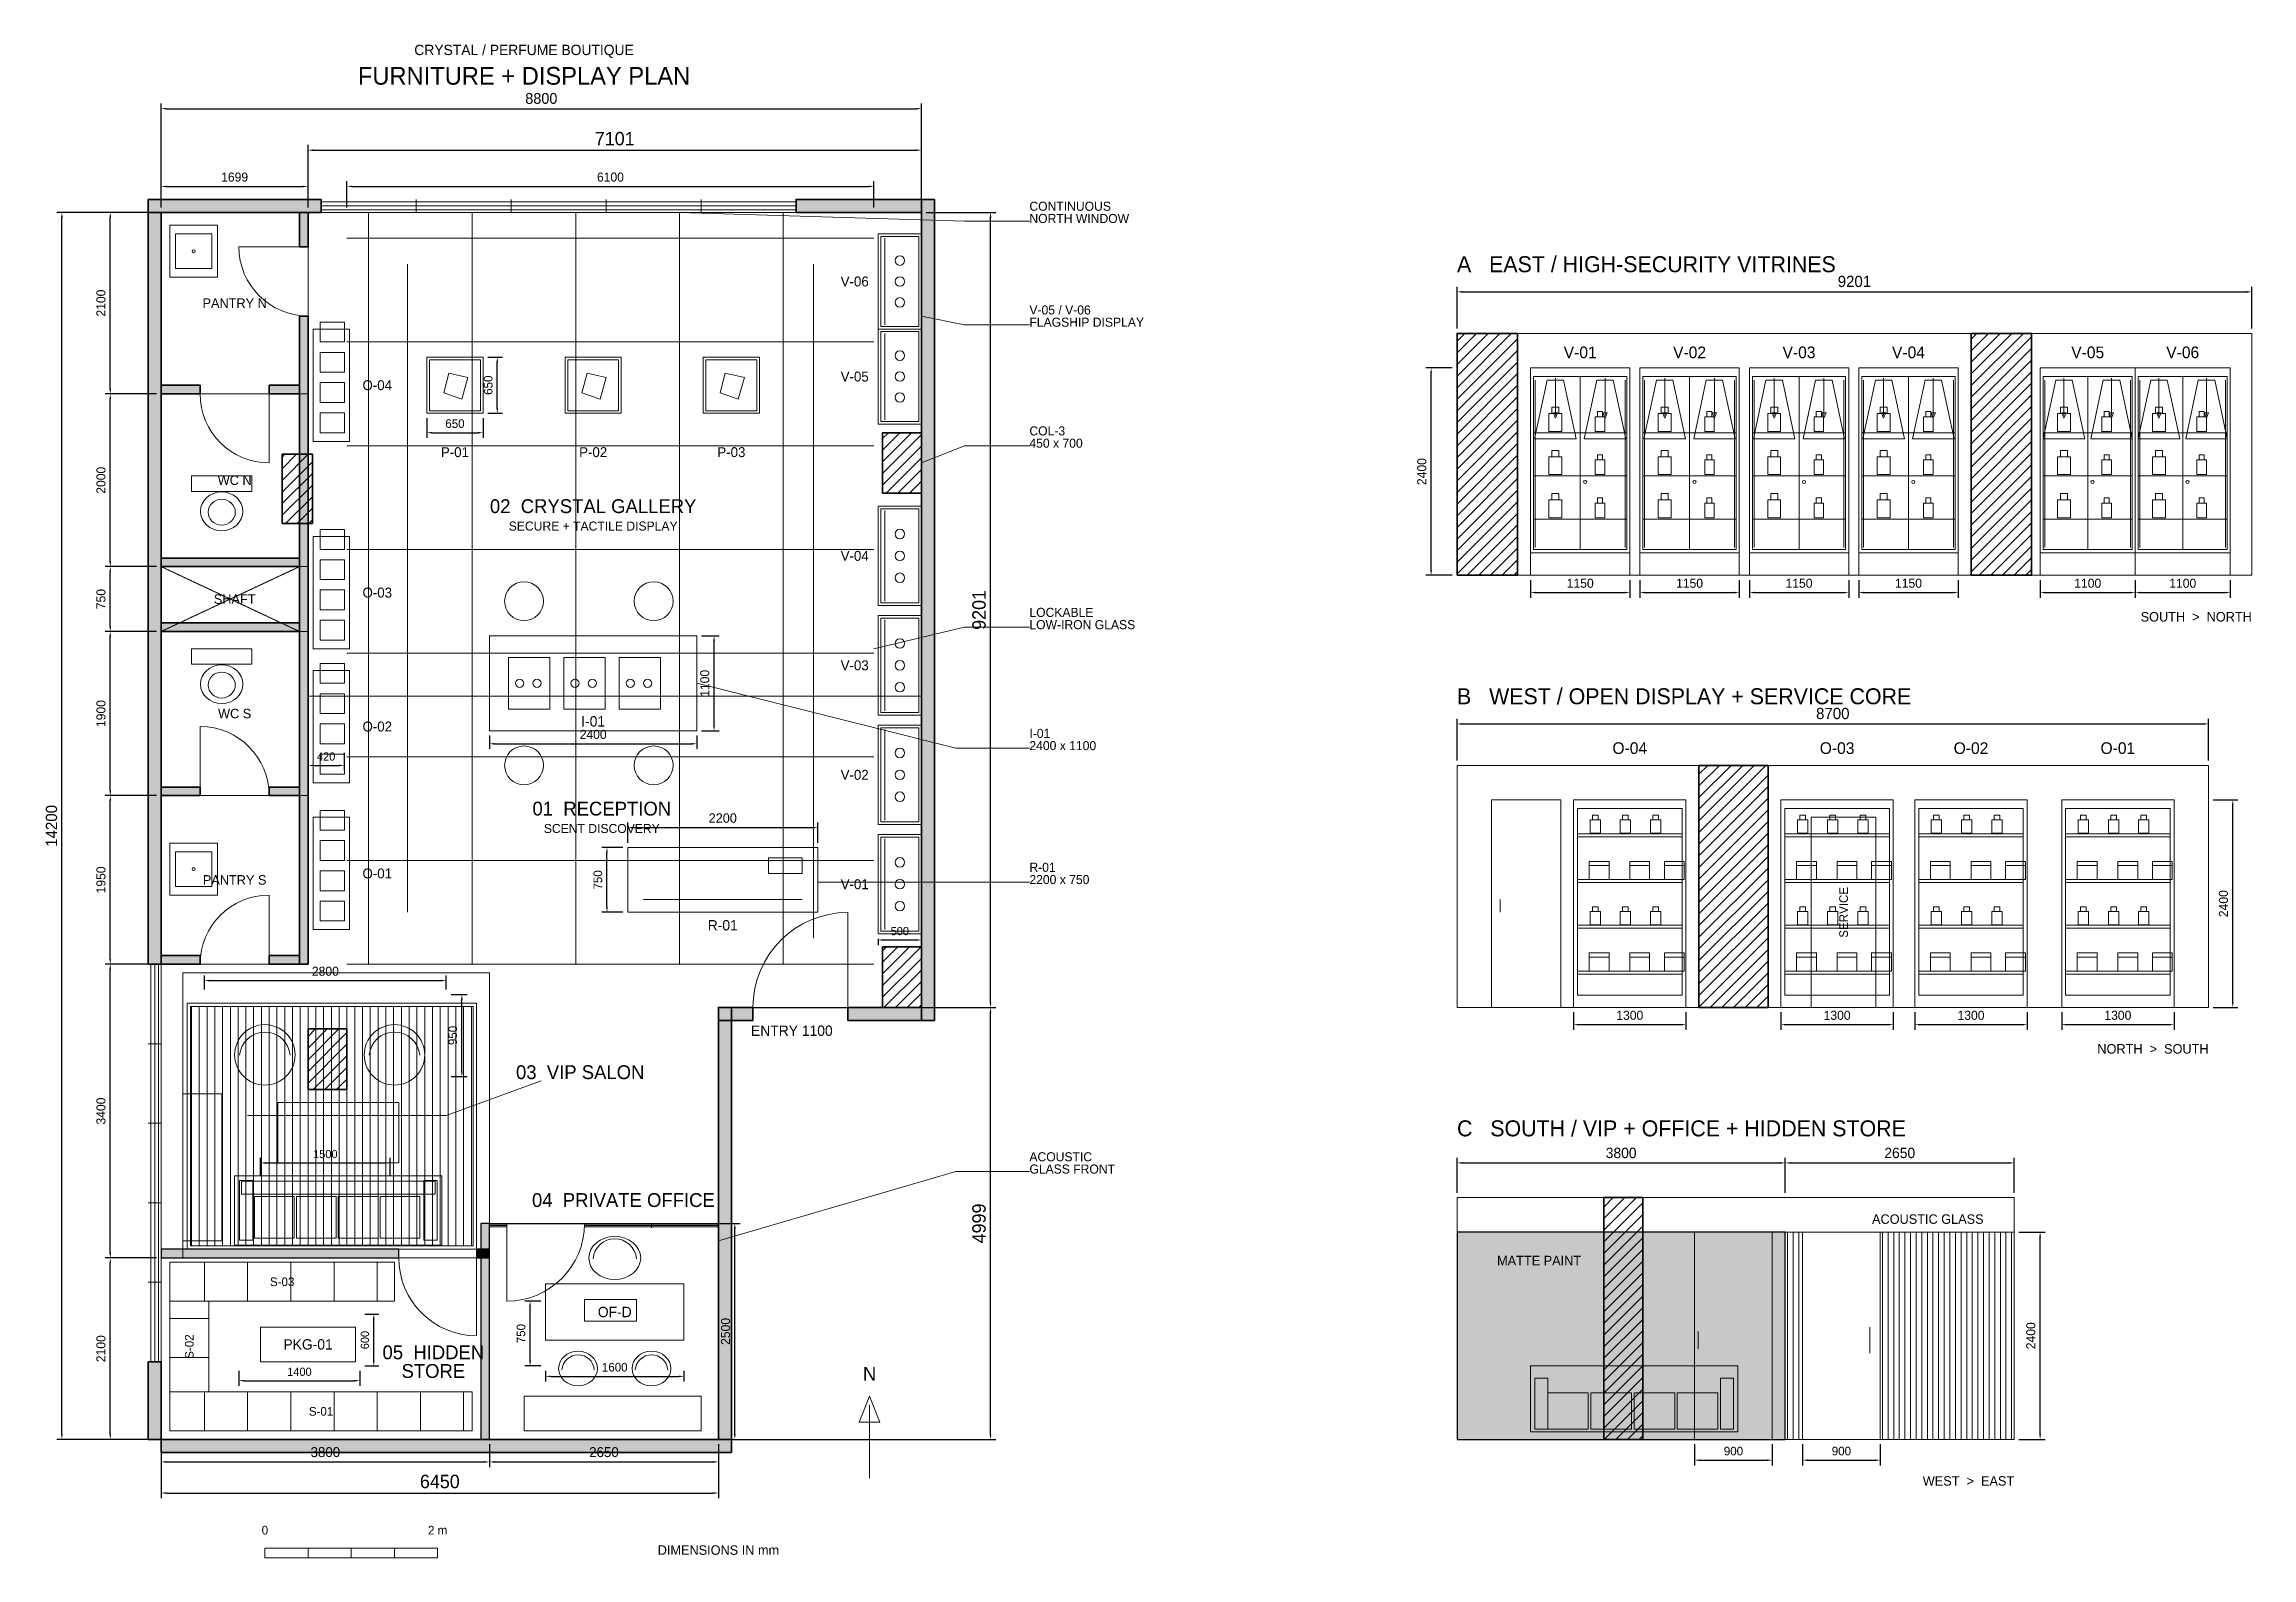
# Model space of a CAD drawing. Header units: millimetres. Extents: x -1355 to 24201, y -1370 to 16146.
import ezdxf
from ezdxf.enums import TextEntityAlignment as Align

# ---------------------------------------------------------------- set-up
doc = ezdxf.new("R2010")
doc.units = ezdxf.units.MM
doc.linetypes.add('DASHED', pattern=[1.524, 1.27, -0.254])
for name, color, linetype, lineweight in [('A-ANNO-TEXT', 7, 'Continuous', 13), ('A-COLS', 7, 'Continuous', 35), ('A-DIMS-MM', 7, 'Continuous', 13), ('A-DOOR', 7, 'Continuous', 13), ('A-ELEVATION', 7, 'Continuous', 13), ('A-FIXT-SERVICE', 7, 'Continuous', 13), ('A-FLOOR-ZONE', 7, 'Continuous', 13), ('A-FURN-GEN', 7, 'Continuous', 13), ('A-FURN-VIP', 7, 'Continuous', 13), ('A-GLAZ', 7, 'Continuous', 13), ('A-LIGHT-TRACK', 7, 'Continuous', 13), ('A-SHELF-OPEN', 7, 'Continuous', 13), ('A-STOR-RACK', 7, 'Continuous', 13), ('A-VITRINE-SEC', 7, 'Continuous', 13), ('A-WALL-EXIST', 7, 'Continuous', 35), ('A-WALL-NEW', 7, 'Continuous', 25)]:
    doc.layers.add(name, color=color, linetype=linetype, lineweight=lineweight)
doc.styles.add('BODY', font='IBMPlexSans-400.ttf')
doc.styles.add('MONO', font='JetBrainsMono-400.ttf')
doc.styles.add('TITLE', font='SpaceGrotesk-600.ttf')
doc.dimstyles.new('CRYSTAL-MM', dxfattribs={"dimtxt": 115, "dimasz": 60, "dimexe": 60, "dimexo": 55, "dimgap": 55, "dimtad": 1, "dimdec": 0, "dimtxsty": 'MONO', "dimcen": 2.5, "dimclrd": 7, "dimclre": 7, "dimclrt": 7, "dimazin": 3, "dimtfac": 1, "dimtmove": 0, "dimatfit": 3})

msp = doc.modelspace()

# ---------------------------------------------------------------- texts
at = {"layer": 'A-ANNO-TEXT'}
for s, height, style, p in [('CRYSTAL / PERFUME BOUTIQUE', 120, 'BODY', (4200, 16080)), ('FURNITURE + DISPLAY PLAN', 205, 'TITLE', (4200, 15780)), ('PANTRY N', 110, 'TITLE', (850, 13150)), ('V-01', 135, 'TITLE', (16426, 12580)), ('V-02', 135, 'TITLE', (17692, 12580)), ('V-03', 135, 'TITLE', (18959, 12580)), ('V-04', 135, 'TITLE', (20226, 12580)), ('V-05', 135, 'TITLE', (22301, 12580)), ('V-06', 135, 'TITLE', (23401, 12580)), ('P-01', 115, 'TITLE', (3400, 11425)), ('P-02', 115, 'TITLE', (5000, 11425)), ('P-03', 115, 'TITLE', (6600, 11425)), ('WC N', 110, 'TITLE', (850, 11100)), ('02  CRYSTAL GALLERY', 160, 'TITLE', (5000, 10800)), ('SECURE + TACTILE DISPLAY', 105, 'BODY', (5000, 10570)), ('SHAFT', 110, 'TITLE', (850, 9725)), ('WC S', 110, 'TITLE', (850, 8400)), ('I-01', 120, 'TITLE', (5000, 8310)), ('O-04', 135, 'TITLE', (17000, 8000)), ('O-03', 135, 'TITLE', (19400, 8000)), ('O-02', 135, 'TITLE', (20950, 8000)), ('O-01', 135, 'TITLE', (22650, 8000)), ('01  RECEPTION', 160, 'TITLE', (5100, 7300)), ('SCENT DISCOVERY', 105, 'BODY', (5100, 7070)), ('PANTRY S', 110, 'TITLE', (850, 6475)), ('R-01', 120, 'TITLE', (6500, 5950)), ('ENTRY 1100', 120, 'TITLE', (7300, 4730)), ('03  VIP SALON', 160, 'TITLE', (4850, 4250)), ('04  PRIVATE OFFICE', 160, 'TITLE', (5350, 2770)), ('ACOUSTIC GLASS', 110, 'BODY', (20450, 2550)), ('MATTE PAINT', 110, 'BODY', (15950, 2070)), ('S-03', 100, 'MONO', (1400, 1825)), ('OF-D', 120, 'TITLE', (5250, 1475)), ('PKG-01', 120, 'TITLE', (1700, 1100)), ('05  HIDDEN', 160, 'TITLE', (3150, 1008)), ('STORE', 160, 'TITLE', (3150, 792)), ('N', 160, 'TITLE', (8200, 760)), ('S-01', 100, 'MONO', (1850, 325)), ('0', 100, 'MONO', (1200, -1050)), ('2 m', 100, 'MONO', (3200, -1050)), ('DIMENSIONS IN mm', 110, 'MONO', (6450, -1280))]:
    msp.add_text(s, height=height, dxfattribs=dict(at, style=style)).set_placement(p, align=Align.MIDDLE_CENTER)
for s, height, style, p in [('CONTINUOUS', 105, 'BODY', (10050, 14270.9)), ('NORTH WINDOW', 105, 'BODY', (10050, 14129.1)), ('A   EAST / HIGH-SECURITY VITRINES', 185, 'TITLE', (15000, 13600)), ('V-05 / V-06', 105, 'BODY', (10050, 13070.9)), ('FLAGSHIP DISPLAY', 105, 'BODY', (10050, 12929.1)), ('O-04', 115, 'TITLE', (2330, 12200)), ('450 x 700', 105, 'BODY', (10050, 11529.1)), ('COL-3', 105, 'BODY', (10050, 11670.9)), ('O-03', 115, 'TITLE', (2330, 9800)), ('LOCKABLE', 105, 'BODY', (10050, 9570.9)), ('LOW-IRON GLASS', 105, 'BODY', (10050, 9429.1)), ('B   WEST / OPEN DISPLAY + SERVICE CORE', 185, 'TITLE', (15000, 8600)), ('O-02', 115, 'TITLE', (2330, 8250)), ('I-01', 105, 'BODY', (10050, 8170.9)), ('2400 x 1100', 105, 'BODY', (10050, 8029.1)), ('R-01', 105, 'BODY', (10050, 6620.9)), ('O-01', 115, 'TITLE', (2330, 6550)), ('2200 x 750', 105, 'BODY', (10050, 6479.1)), ('C   SOUTH / VIP + OFFICE + HIDDEN STORE', 185, 'TITLE', (15000, 3600)), ('ACOUSTIC', 105, 'BODY', (10050, 3270.9)), ('GLASS FRONT', 105, 'BODY', (10050, 3129.1))]:
    msp.add_text(s, height=height, dxfattribs=dict(at, style=style)).set_placement(p, align=Align.MIDDLE_LEFT)
for s, height, style, p in [('V-06', 115, 'TITLE', (8190, 13400)), ('V-05', 115, 'TITLE', (8190, 12300)), ('V-04', 115, 'TITLE', (8190, 10225)), ('SOUTH  >  NORTH', 110, 'MONO', (24201, 9520)), ('V-03', 115, 'TITLE', (8190, 8958)), ('V-02', 115, 'TITLE', (8190, 7691)), ('V-01', 115, 'TITLE', (8190, 6425)), ('NORTH  >  SOUTH', 110, 'MONO', (23700, 4520)), ('WEST  >  EAST', 110, 'MONO', (21450, -480))]:
    msp.add_text(s, height=height, dxfattribs=dict(at, style=style)).set_placement(p, align=Align.MIDDLE_RIGHT)
for s, style, p in [('SERVICE', 'BODY', (19475, 6100)), ('S-02', 'MONO', (325, 1075))]:
    msp.add_text(s, height=100, rotation=90, dxfattribs=dict(at, style=style)).set_placement(p, align=Align.MIDDLE_CENTER)

# ---------------------------------------------------------------- dimensions: what is measured, and where the dimension line sits
at = {"layer": 'A-DIMS-MM'}
for base, p1, p2, override in [((0, 15400), (0, 14200), (8800, 14200), {"dimtxt": 125}), ((1699, 14920), (1699, 14200), (8800, 14200), {"dimtxt": 155}), ((0, 14500), (0, 14200), (1699, 14200), {"dimtxt": 105}), ((2150, 14500), (2150, 14200), (8250, 14200), {"dimtxt": 105}), ((15000, 13280), (15000, 12800), (24201, 12800), {"dimtxt": 130}), ((3075, 11650), (3075, 11875), (3725, 11875), {"dimtxt": 100}), ((15851, 9800), (15851, 10000), (17001, 10000), {"dimtxt": 105}), ((17117, 9800), (17117, 10000), (18267, 10000), {"dimtxt": 105}), ((18384, 9800), (18384, 10000), (19534, 10000), {"dimtxt": 105}), ((19651, 9800), (19651, 10000), (20801, 10000), {"dimtxt": 105}), ((21751, 9800), (21751, 10000), (22851, 10000), {"dimtxt": 105}), ((22851, 9800), (22851, 10000), (23951, 10000), {"dimtxt": 105}), ((15000, 8280), (15000, 7800), (23700, 7800), {"dimtxt": 130}), ((3800, 8050), (3800, 8200), (6200, 8200), {"dimtxt": 105}), ((1699, 7800), (1699, 8000), (2119, 8000), {"dimtxt": 95}), ((5400, 7080), (5400, 6850), (7600, 6850), {"dimtxt": 110}), ((8300, 5780), (8300, 5850), (8800, 5850), {"dimtxt": 95}), ((500, 5310), (500, 5150), (3300, 5150), {"dimtxt": 105}), ((16350, 4800), (16350, 5000), (17650, 5000), {"dimtxt": 105}), ((18750, 4800), (18750, 5000), (20050, 5000), {"dimtxt": 105}), ((20300, 4800), (20300, 5000), (21600, 5000), {"dimtxt": 105}), ((22000, 4800), (22000, 5000), (23300, 5000), {"dimtxt": 105}), ((1150, 3200), (1150, 3000), (2650, 3000), {"dimtxt": 95}), ((15000, 3200), (15000, 2800), (18800, 2800), {"dimtxt": 120}), ((18800, 3200), (18800, 2800), (21450, 2800), {"dimtxt": 120}), ((900, 680), (900, 850), (2300, 850), {"dimtxt": 95}), ((4450, 730), (4450, 850), (6050, 850), {"dimtxt": 100}), ((0, -620), (0, 0), (6450, 0), {"dimtxt": 155}), ((0, -260), (0, 0), (3800, 0), {"dimtxt": 115}), ((3800, -260), (3800, 0), (6450, 0), {"dimtxt": 115}), ((17750, -240), (17750, 0), (18650, 0), {"dimtxt": 100}), ((19000, -240), (19000, 0), (19900, 0), {"dimtxt": 100})]:
    msp.add_linear_dim(base=base, p1=p1, p2=p2, dimstyle='CRYSTAL-MM', override=override, dxfattribs=at).render()
for base, p1, p2, override in [((-1150, 0), (0, 0), (0, 14200), {"dimtxt": 130}), ((-590, 12100), (0, 12100), (0, 14200), {"dimtxt": 105}), ((9600, 4999), (8800, 4999), (8800, 14200), {"dimtxt": 155}), ((3890, 11875), (3725, 11875), (3725, 12525), {"dimtxt": 100}), ((14700, 10000), (15000, 10000), (15000, 12400), {"dimtxt": 105}), ((-590, 10100), (0, 10100), (0, 12100), {"dimtxt": 105}), ((-590, 9350), (0, 9350), (0, 10100), {"dimtxt": 105}), ((-590, 7450), (0, 7450), (0, 9350), {"dimtxt": 105}), ((6400, 8200), (6200, 8200), (6200, 9300), {"dimtxt": 105}), ((-590, 5500), (0, 5500), (0, 7450), {"dimtxt": 105}), ((23980, 5000), (23700, 5000), (23700, 7400), {"dimtxt": 105}), ((5160, 6100), (5400, 6100), (5400, 6850), {"dimtxt": 100}), ((-590, 2100), (0, 2100), (0, 5500), {"dimtxt": 105}), ((3480, 4200), (3300, 4200), (3300, 5150), {"dimtxt": 100}), ((9600, 0), (6450, 0), (6450, 4999), {"dimtxt": 155}), ((6640, 0), (3800, 0), (3800, 2500), {"dimtxt": 105}), ((21750, 0), (21450, 0), (21450, 2400), {"dimtxt": 105}), ((-590, 0), (0, 0), (0, 2100), {"dimtxt": 105}), ((4270, 850), (4450, 850), (4450, 1600), {"dimtxt": 100}), ((2460, 850), (2300, 850), (2300, 1450), {"dimtxt": 95})]:
    msp.add_linear_dim(base=base, p1=p1, p2=p2, angle=90, dimstyle='CRYSTAL-MM', override=override, dxfattribs=at).render()

# ---------------------------------------------------------------- hatches: boundary and pattern name
at = {"layer": 'A-COLS'}
h = msp.add_hatch(dxfattribs=at)
h.set_pattern_fill('ANSI31', scale=30)
h.paths.add_polyline_path([(15000, 10000), (15701, 10000), (15701, 12800), (15000, 12800)])
h = msp.add_hatch(dxfattribs=at)
h.set_pattern_fill('ANSI31', scale=30)
h.paths.add_polyline_path([(20951, 10000), (21651, 10000), (21651, 12800), (20951, 12800)])
h = msp.add_hatch(dxfattribs=at)
h.set_pattern_fill('ANSI31', scale=30)
h.paths.add_polyline_path([(8350, 10950), (8800, 10950), (8800, 11650), (8350, 11650)])
h = msp.add_hatch(dxfattribs=at)
h.set_pattern_fill('ANSI31', scale=30)
h.paths.add_polyline_path([(1400, 10600), (1750, 10600), (1750, 11400), (1400, 11400)])
h = msp.add_hatch(dxfattribs=at)
h.set_pattern_fill('ANSI31', scale=30)
h.paths.add_polyline_path([(17800, 5000), (18600, 5000), (18600, 7800), (17800, 7800)])
h = msp.add_hatch(dxfattribs=at)
h.set_pattern_fill('ANSI31', scale=30)
h.paths.add_polyline_path([(8350, 4999), (8800, 4999), (8800, 5700), (8350, 5700)])
h = msp.add_hatch(dxfattribs=at)
h.set_pattern_fill('ANSI31', scale=30)
h.paths.add_polyline_path([(1699, 4050), (2150, 4050), (2150, 4750), (1699, 4750)])
h = msp.add_hatch(dxfattribs=at)
h.set_pattern_fill('ANSI31', scale=30)
h.paths.add_polyline_path([(16699, 0), (17150, 0), (17150, 2800), (16699, 2800)])
at = {"layer": 'A-WALL-EXIST'}
h = msp.add_hatch(color=8, dxfattribs=at)
h.dxf.hatch_style = 1
h.paths.add_polyline_path([(-150, 14200), (1850, 14200), (1850, 14350), (-150, 14350)])
h = msp.add_hatch(color=8, dxfattribs=at)
h.dxf.hatch_style = 1
h.paths.add_polyline_path([(7350, 14200), (8800, 14200), (8800, 14350), (7350, 14350)])
h = msp.add_hatch(color=8, dxfattribs=at)
h.dxf.hatch_style = 1
h.paths.add_polyline_path([(8800, 4849), (8950, 4849), (8950, 14350), (8800, 14350)])
h = msp.add_hatch(color=8, dxfattribs=at)
h.dxf.hatch_style = 1
h.paths.add_polyline_path([(-150, 5500), (0, 5500), (0, 14200), (-150, 14200)])
h = msp.add_hatch(color=8, dxfattribs=at)
h.dxf.hatch_style = 1
h.paths.add_polyline_path([(1599, 13800), (1699, 13800), (1699, 14200), (1599, 14200)])
h = msp.add_hatch(color=8, dxfattribs=at)
h.dxf.hatch_style = 1
h.paths.add_polyline_path([(1599, 5500), (1699, 5500), (1699, 13000), (1599, 13000)])
h = msp.add_hatch(color=8, dxfattribs=at)
h.dxf.hatch_style = 1
h.paths.add_polyline_path([(0, 12100), (450, 12100), (450, 12200), (0, 12200)])
h = msp.add_hatch(color=8, dxfattribs=at)
h.dxf.hatch_style = 1
h.paths.add_polyline_path([(1250, 12100), (1599, 12100), (1599, 12200), (1250, 12200)])
h = msp.add_hatch(color=8, dxfattribs=at)
h.dxf.hatch_style = 1
h.paths.add_polyline_path([(0, 10100), (1599, 10100), (1599, 10200), (0, 10200)])
h = msp.add_hatch(color=8, dxfattribs=at)
h.dxf.hatch_style = 1
h.paths.add_polyline_path([(0, 9350), (1599, 9350), (1599, 9450), (0, 9450)])
h = msp.add_hatch(color=8, dxfattribs=at)
h.dxf.hatch_style = 1
h.paths.add_polyline_path([(0, 7450), (450, 7450), (450, 7550), (0, 7550)])
h = msp.add_hatch(color=8, dxfattribs=at)
h.dxf.hatch_style = 1
h.paths.add_polyline_path([(1250, 7450), (1599, 7450), (1599, 7550), (1250, 7550)])
h = msp.add_hatch(color=8, dxfattribs=at)
h.dxf.hatch_style = 1
h.paths.add_polyline_path([(0, 5500), (450, 5500), (450, 5600), (0, 5600)])
h = msp.add_hatch(color=8, dxfattribs=at)
h.dxf.hatch_style = 1
h.paths.add_polyline_path([(1250, 5500), (1599, 5500), (1599, 5600), (1250, 5600)])
h = msp.add_hatch(color=8, dxfattribs=at)
h.dxf.hatch_style = 1
h.paths.add_polyline_path([(6450, 0), (6600, 0), (6600, 4999), (6450, 4999)])
h = msp.add_hatch(color=8, dxfattribs=at)
h.dxf.hatch_style = 1
h.paths.add_polyline_path([(6450, 4849), (6850, 4849), (6850, 4999), (6450, 4999)])
h = msp.add_hatch(color=8, dxfattribs=at)
h.dxf.hatch_style = 1
h.paths.add_polyline_path([(7950, 4849), (8800, 4849), (8800, 4999), (7950, 4999)])
h = msp.add_hatch(color=8, dxfattribs=at)
h.dxf.hatch_style = 1
h.paths.add_polyline_path([(-150, 0), (0, 0), (0, 900), (-150, 900)])
h = msp.add_hatch(color=8, dxfattribs=at)
h.dxf.hatch_style = 1
h.paths.add_polyline_path([(0, -150), (6600, -150), (6600, 0), (0, 0)])
at = {"layer": 'A-WALL-NEW'}
h = msp.add_hatch(color=9, dxfattribs=at)
h.dxf.hatch_style = 1
h.paths.add_polyline_path([(3700, 0), (3800, 0), (3800, 2500), (3700, 2500)])
h = msp.add_hatch(color=9, dxfattribs=at)
h.dxf.hatch_style = 1
h.paths.add_polyline_path([(15000, 0), (18800, 0), (18800, 2400), (15000, 2400)])
h = msp.add_hatch(color=9, dxfattribs=at)
h.dxf.hatch_style = 1
h.paths.add_polyline_path([(0, 2100), (2750, 2100), (2750, 2200), (0, 2200)])
h = msp.add_hatch(color=9, dxfattribs=at)
h.dxf.hatch_style = 1
h.paths.add_polyline_path([(3650, 2100), (3800, 2100), (3800, 2200), (3650, 2200)])

# ---------------------------------------------------------------- linework, layer by layer
at = {"layer": 'A-ANNO-TEXT'}
for p, q in [((3300, 3750), (4400, 4150)), ((8200, -450), (8200, 400))]:
    msp.add_line(p, q, dxfattribs=at)
at = {"layer": 'A-COLS'}
for points in [[(15000, 10000), (15701, 10000), (15701, 12800), (15000, 12800)], [(20951, 10000), (21651, 10000), (21651, 12800), (20951, 12800)], [(8350, 10950), (8800, 10950), (8800, 11650), (8350, 11650)], [(1400, 10600), (1750, 10600), (1750, 11400), (1400, 11400)], [(17800, 5000), (18600, 5000), (18600, 7800), (17800, 7800)], [(8350, 4999), (8800, 4999), (8800, 5700), (8350, 5700)], [(1699, 4050), (2150, 4050), (2150, 4750), (1699, 4750)], [(16699, 0), (17150, 0), (17150, 2800), (16699, 2800)]]:
    msp.add_lwpolyline(points, close=True, dxfattribs=at)
at = {"layer": 'A-DOOR'}
for p, q in [((1699, 13800), (899, 13800)), ((1250, 12100), (1250, 11300)), ((450, 7450), (450, 8250)), ((1250, 5500), (1250, 6300)), ((15500, 6100), (15500, 6250)), ((7950, 4999), (7950, 6099)), ((4000, 2500), (4000, 1600)), ((3650, 2100), (3650, 1200)), ((19780, 1000), (19780, 1300)), ((17790, 1050), (17790, 1250))]:
    msp.add_line(p, q, dxfattribs=at)
for points in [[(15400, 5000), (16200, 5000), (16200, 7400), (15400, 7400)], [(19100, 5000), (19850, 5000), (19850, 7200), (19100, 7200)], [(17750, 0), (18650, 0), (18650, 2400), (17750, 2400)], [(19000, 0), (19900, 0), (19900, 2400), (19000, 2400)]]:
    msp.add_lwpolyline(points, close=True, dxfattribs=at)
for centre, radius, start, end in [((1699, 13800), 800, 180, 270), ((1250, 12100), 800, 180, 270), ((450, 7450), 800, 0, 90), ((1250, 5500), 800, 90, 180), ((7950, 4999), 1100, 90, 180), ((4000, 2500), 900, 270, 360), ((3650, 2100), 900, 180, 270)]:
    msp.add_arc(centre, radius, start, end, dxfattribs=at)
at = {"layer": 'A-ELEVATION'}
for p, q in [((6000, 14200), (9300, 14100)), ((9300, 14100), (10050, 14100)), ((8800, 13000), (9300, 12900)), ((9300, 12900), (10050, 12900)), ((8800, 11300), (9300, 11500)), ((9300, 11500), (10050, 11500)), ((8250, 9150), (9300, 9400)), ((9300, 9400), (10050, 9400)), ((6200, 8750), (9200, 8000)), ((9200, 8000), (10050, 8000)), ((7600, 6450), (9300, 6450)), ((9300, 6450), (10050, 6450)), ((6450, 2300), (9200, 3100)), ((9200, 3100), (10050, 3100))]:
    msp.add_line(p, q, dxfattribs=at)
for points in [[(15000, 10000), (24201, 10000), (24201, 12800), (15000, 12800)], [(15000, 5000), (23700, 5000), (23700, 7800), (15000, 7800)], [(15000, 0), (21450, 0), (21450, 2800), (15000, 2800)], [(8200, 500), (8080, 200), (8320, 200)], [(1200, -1370), (1700, -1370), (1700, -1260), (1200, -1260)], [(1700, -1370), (2200, -1370), (2200, -1260), (1700, -1260)], [(2200, -1370), (2700, -1370), (2700, -1260), (2200, -1260)], [(2700, -1370), (3200, -1370), (3200, -1260), (2700, -1260)]]:
    msp.add_lwpolyline(points, close=True, dxfattribs=at)
at = {"layer": 'A-FIXT-SERVICE', "linetype": 'DASHED'}
for p, q in [((0, 9350), (1599, 10100)), ((1599, 9350), (0, 10100))]:
    msp.add_line(p, q, dxfattribs=at)
at = {"layer": 'A-FIXT-SERVICE'}
for points in [[(100, 13450), (650, 13450), (650, 14050), (100, 14050)], [(165, 13550), (585, 13550), (585, 13950), (165, 13950)], [(350, 10970), (1050, 10970), (1050, 11150), (350, 11150)], [(350, 8970), (1050, 8970), (1050, 9150), (350, 9150)], [(100, 6300), (650, 6300), (650, 6900), (100, 6900)], [(165, 6400), (585, 6400), (585, 6800), (165, 6800)]]:
    msp.add_lwpolyline(points, close=True, dxfattribs=at)
for centre, major_axis, ratio in [((375, 13750), (17.5, 0), 1), ((700, 10740), (245, 0), 0.9183673), ((700, 10730), (157.5, 0), 0.952381), ((700, 8740), (245, 0), 0.9183673), ((700, 8730), (157.5, 0), 0.952381), ((375, 6600), (17.5, 0), 1)]:
    msp.add_ellipse(centre, major_axis=major_axis, ratio=ratio, dxfattribs=at)
at = {"layer": 'A-FLOOR-ZONE'}
for p, q in [((2400, 5500), (2400, 14200)), ((3600, 5500), (3600, 14200)), ((4800, 5500), (4800, 14200)), ((6000, 5500), (6000, 14200)), ((7200, 5500), (7200, 14200)), ((2150, 13900), (8250, 13900)), ((2150, 12700), (8250, 12700)), ((2150, 11500), (8250, 11500)), ((2150, 10300), (8250, 10300)), ((2150, 9100), (8250, 9100)), ((2150, 7900), (8250, 7900)), ((2150, 6700), (8250, 6700)), ((2150, 5500), (8250, 5500))]:
    msp.add_line(p, q, dxfattribs=at)
for points in [[(0, 0), (6450, 0), (6450, 4999), (8800, 4999), (8800, 14200), (0, 14200)], [(0, 12100), (1699, 12100), (1699, 14200), (0, 14200)], [(8800, 8600), (8800, 14200), (1699, 14200), (1699, 8600), (8800, 8600)], [(0, 10100), (1699, 10100), (1699, 12100), (0, 12100)], [(0, 9350), (1699, 9350), (1699, 10100), (0, 10100)], [(0, 7450), (1699, 7450), (1699, 9350), (0, 9350)], [(8800, 4999), (6450, 4999), (6450, 2500), (3800, 2500), (3800, 5400), (250, 5400), (250, 2100), (0, 2100), (0, 5500), (1699, 5500), (1699, 8600), (8800, 8600), (8800, 4999)], [(0, 5500), (1699, 5500), (1699, 7450), (0, 7450)], [(3800, 2100), (3800, 5400), (250, 5400), (250, 2100), (3800, 2100)], [(6450, 0), (6450, 2500), (3800, 2500), (3800, 0), (6450, 0)], [(3800, 0), (3800, 2100), (0, 2100), (0, 0), (3800, 0)]]:
    msp.add_lwpolyline(points, close=True, dxfattribs=at)
at = {"layer": 'A-FURN-GEN'}
msp.add_line((5580, 6250), (7420, 6250), dxfattribs=at)
for points in [[(3800, 8200), (6200, 8200), (6200, 9300), (3800, 9300)], [(4020, 8450), (4500, 8450), (4500, 9050), (4020, 9050)], [(4660, 8450), (5140, 8450), (5140, 9050), (4660, 9050)], [(5300, 8450), (5780, 8450), (5780, 9050), (5300, 9050)], [(5400, 6100), (7600, 6100), (7600, 6850), (5400, 6850)], [(7030, 6550), (7420, 6550), (7420, 6730), (7030, 6730)], [(4450, 1150), (6050, 1150), (6050, 1800), (4450, 1800)], [(4900, 1370), (5500, 1370), (5500, 1620), (4900, 1620)], [(1150, 900), (2250, 900), (2250, 1300), (1150, 1300)], [(4200, 100), (6250, 100), (6250, 500), (4200, 500)]]:
    msp.add_lwpolyline(points, close=True, dxfattribs=at)
for centre, radius in [((5250, 2070), 252), ((4825, 790), 189), ((5675, 790), 189)]:
    msp.add_arc(centre, radius, 5, 175, dxfattribs=at)
for centre, major_axis, ratio in [((4200, 9700), (225, 0), 1), ((5700, 9700), (225, 0), 1), ((4150, 8750), (47.5, 0), 1), ((4350, 8750), (47.5, 0), 1), ((4790, 8750), (47.5, 0), 1), ((4990, 8750), (47.5, 0), 1), ((5430, 8750), (47.5, 0), 1), ((5630, 8750), (47.5, 0), 1), ((4200, 7800), (225, 0), 1), ((5700, 7800), (225, 0), 1), ((5250, 2100), (300, 0), 0.8333333), ((4825, 820), (225, 0), 0.8888889), ((5675, 820), (225, 0), 0.8888889)]:
    msp.add_ellipse(centre, major_axis=major_axis, ratio=ratio, dxfattribs=at)
at = {"layer": 'A-FURN-VIP'}
for p, q in [((350, 2245), (350, 5005)), ((440, 2245), (440, 5005)), ((530, 2245), (530, 5005)), ((620, 2245), (620, 5005)), ((710, 2245), (710, 5005)), ((800, 2245), (800, 5005)), ((890, 2245), (890, 5005)), ((980, 2245), (980, 5005)), ((1070, 2245), (1070, 5005)), ((1160, 2245), (1160, 5005)), ((1250, 2245), (1250, 5005)), ((1340, 2245), (1340, 5005)), ((1430, 2245), (1430, 5005)), ((1520, 2245), (1520, 5005)), ((1610, 2245), (1610, 5005)), ((1700, 2245), (1700, 5005)), ((1790, 2245), (1790, 5005)), ((1880, 2245), (1880, 5005)), ((1970, 2245), (1970, 5005)), ((2060, 2245), (2060, 5005)), ((2150, 2245), (2150, 5005)), ((2240, 2245), (2240, 5005)), ((2330, 2245), (2330, 5005)), ((2420, 2245), (2420, 5005)), ((2510, 2245), (2510, 5005)), ((2600, 2245), (2600, 5005)), ((2690, 2245), (2690, 5005)), ((2780, 2245), (2780, 5005)), ((2870, 2245), (2870, 5005)), ((2960, 2245), (2960, 5005)), ((3050, 2245), (3050, 5005)), ((3140, 2245), (3140, 5005)), ((3230, 2245), (3230, 5005)), ((3320, 2245), (3320, 5005)), ((3410, 2245), (3410, 5005)), ((3500, 2245), (3500, 5005)), ((3590, 2245), (3590, 5005))]:
    msp.add_line(p, q, dxfattribs=at)
for points in [[(300, 2200), (3650, 2200), (3650, 5050), (300, 5050)], [(340, 2240), (3610, 2240), (3610, 5010), (340, 5010)], [(250, 2300), (700, 2300), (700, 4000), (250, 4000)], [(1350, 3200), (2750, 3200), (2750, 3900), (1350, 3900)], [(850, 2250), (3250, 2250), (3250, 3050), (850, 3050)], [(905, 2305), (1060, 2305), (1060, 2995), (905, 2995)], [(930, 2840), (3170, 2840), (3170, 2990), (930, 2990)], [(3040, 2305), (3195, 2305), (3195, 2995), (3040, 2995)], [(1080, 2330), (1540, 2330), (1540, 2810), (1080, 2810)], [(1565, 2330), (2025, 2330), (2025, 2810), (1565, 2810)], [(2050, 2330), (2510, 2330), (2510, 2810), (2050, 2810)], [(2535, 2330), (2995, 2330), (2995, 2810), (2535, 2810)], [(15850, 90), (18250, 90), (18250, 850), (15850, 850)], [(15900, 120), (16050, 120), (16050, 710), (15900, 710)], [(16050, 120), (16520, 120), (16520, 540), (16050, 540)], [(16550, 120), (17020, 120), (17020, 540), (16550, 540)], [(17050, 120), (17520, 120), (17520, 540), (17050, 540)], [(17550, 120), (18020, 120), (18020, 540), (17550, 540)], [(18050, 120), (18200, 120), (18200, 710), (18050, 710)]]:
    msp.add_lwpolyline(points, close=True, dxfattribs=at)
for centre in [(1200, 4420), (2700, 4420)]:
    msp.add_arc(centre, 294, 5, 175, dxfattribs=at)
for centre in [(1200, 4450), (2700, 4450)]:
    msp.add_ellipse(centre, major_axis=(350, 0), ratio=1, dxfattribs=at)
at = {"layer": 'A-GLAZ'}
for p, q in [((1850, 14200), (1850, 14350)), ((1850, 14320), (7350, 14320)), ((2950, 14200), (2950, 14350)), ((4050, 14200), (4050, 14350)), ((5150, 14200), (5150, 14350)), ((6250, 14200), (6250, 14350)), ((7350, 14200), (7350, 14350)), ((1850, 14275), (7350, 14275)), ((1850, 14230), (7350, 14230)), ((-150, 5500), (0, 5500)), ((-120, 900), (-120, 5500)), ((-75, 900), (-75, 5500)), ((-30, 900), (-30, 5500)), ((-150, 4580), (0, 4580)), ((-150, 3660), (0, 3660)), ((-150, 2740), (0, 2740)), ((3800, 2450), (3800, 2500)), ((3800, 2490), (4000, 2490)), ((3800, 2475), (4000, 2475)), ((3800, 2460), (4000, 2460)), ((4000, 2450), (4000, 2500)), ((4900, 2450), (4900, 2500)), ((4900, 2490), (6450, 2490)), ((4900, 2475), (6450, 2475)), ((4900, 2460), (6450, 2460)), ((5675, 2450), (5675, 2500)), ((6450, 2450), (6450, 2500)), ((18825, 0), (18825, 2400)), ((18890, 0), (18890, 2400)), ((18955, 0), (18955, 2400)), ((19925, 0), (19925, 2400)), ((19990, 0), (19990, 2400)), ((20055, 0), (20055, 2400)), ((20120, 0), (20120, 2400)), ((20185, 0), (20185, 2400)), ((20250, 0), (20250, 2400)), ((20315, 0), (20315, 2400)), ((20380, 0), (20380, 2400)), ((20445, 0), (20445, 2400)), ((20510, 0), (20510, 2400)), ((20575, 0), (20575, 2400)), ((20640, 0), (20640, 2400)), ((20705, 0), (20705, 2400)), ((20770, 0), (20770, 2400)), ((20835, 0), (20835, 2400)), ((20900, 0), (20900, 2400)), ((20965, 0), (20965, 2400)), ((21030, 0), (21030, 2400)), ((21095, 0), (21095, 2400)), ((21160, 0), (21160, 2400)), ((21225, 0), (21225, 2400)), ((21290, 0), (21290, 2400)), ((21355, 0), (21355, 2400)), ((21420, 0), (21420, 2400)), ((-150, 1820), (0, 1820)), ((-150, 900), (0, 900))]:
    msp.add_line(p, q, dxfattribs=at)
for points in [[(18800, 0), (19000, 0), (19000, 2400), (18800, 2400)], [(19900, 0), (21450, 0), (21450, 2400), (19900, 2400)]]:
    msp.add_lwpolyline(points, close=True, dxfattribs=at)
at = {"layer": 'A-LIGHT-TRACK', "linetype": 'DASHED'}
for p, q in [((2850, 6100), (2850, 13600)), ((7550, 5800), (7550, 13600)), ((1000, 3750), (3300, 3750))]:
    msp.add_line(p, q, dxfattribs=at)
at = {"layer": 'A-LIGHT-TRACK'}
for p, q in [((16138.5, 12280), (16138.5, 11850)), ((16713.5, 12280), (16713.5, 11850)), ((17404.5, 12280), (17404.5, 11850)), ((17979.5, 12280), (17979.5, 11850)), ((18671.5, 12280), (18671.5, 11850)), ((19246.5, 12280), (19246.5, 11850)), ((19938.5, 12280), (19938.5, 11850)), ((20513.5, 12280), (20513.5, 11850)), ((22026, 12280), (22026, 11850)), ((22576, 12280), (22576, 11850)), ((23126, 12280), (23126, 11850)), ((23676, 12280), (23676, 11850)), ((15906, 10320), (15906, 12260)), ((16946, 10320), (16946, 12260)), ((17172, 10320), (17172, 12260)), ((18212, 10320), (18212, 12260)), ((18439, 10320), (18439, 12260)), ((19479, 10320), (19479, 12260)), ((19706, 10320), (19706, 12260)), ((20746, 10320), (20746, 12260)), ((21806, 10320), (21806, 12260)), ((22796, 10320), (22796, 12260)), ((22906, 10320), (22906, 12260)), ((23896, 10320), (23896, 12260))]:
    msp.add_line(p, q, dxfattribs=at)
for points in [[(16043.5, 12260), (16233.5, 12260), (16378.5, 11580), (15898.5, 11580)], [(16618.5, 12260), (16808.5, 12260), (16953.5, 11580), (16473.5, 11580)], [(17309.5, 12260), (17499.5, 12260), (17644.5, 11580), (17164.5, 11580)], [(17884.5, 12260), (18074.5, 12260), (18219.5, 11580), (17739.5, 11580)], [(18576.5, 12260), (18766.5, 12260), (18911.5, 11580), (18431.5, 11580)], [(19151.5, 12260), (19341.5, 12260), (19486.5, 11580), (19006.5, 11580)], [(19843.5, 12260), (20033.5, 12260), (20178.5, 11580), (19698.5, 11580)], [(20418.5, 12260), (20608.5, 12260), (20753.5, 11580), (20273.5, 11580)], [(21931, 12260), (22121, 12260), (22266, 11580), (21786, 11580)], [(22481, 12260), (22671, 12260), (22816, 11580), (22336, 11580)], [(23031, 12260), (23221, 12260), (23366, 11580), (22886, 11580)], [(23581, 12260), (23771, 12260), (23916, 11580), (23436, 11580)], [(16138.5, 11820), (16113.5, 11880), (16163.5, 11880)], [(16713.5, 11820), (16688.5, 11880), (16738.5, 11880)], [(17404.5, 11820), (17379.5, 11880), (17429.5, 11880)], [(17979.5, 11820), (17954.5, 11880), (18004.5, 11880)], [(18671.5, 11820), (18646.5, 11880), (18696.5, 11880)], [(19246.5, 11820), (19221.5, 11880), (19271.5, 11880)], [(19938.5, 11820), (19913.5, 11880), (19963.5, 11880)], [(20513.5, 11820), (20488.5, 11880), (20538.5, 11880)], [(22026, 11820), (22001, 11880), (22051, 11880)], [(22576, 11820), (22551, 11880), (22601, 11880)], [(23126, 11820), (23101, 11880), (23151, 11880)], [(23676, 11820), (23651, 11880), (23701, 11880)]]:
    msp.add_lwpolyline(points, close=True, dxfattribs=at)
at = {"layer": 'A-SHELF-OPEN'}
for p, q in [((16530, 6640), (16760, 6640)), ((17000, 6640), (17230, 6640)), ((17400, 6640), (17630, 6640)), ((18930, 6640), (19160, 6640)), ((19400, 6640), (19630, 6640)), ((19800, 6640), (20030, 6640)), ((20480, 6640), (20710, 6640)), ((20950, 6640), (21180, 6640)), ((21350, 6640), (21580, 6640)), ((22180, 6640), (22410, 6640)), ((22650, 6640), (22880, 6640)), ((23050, 6640), (23280, 6640)), ((16530, 5580), (16760, 5580)), ((17000, 5580), (17230, 5580)), ((17400, 5580), (17630, 5580)), ((18930, 5580), (19160, 5580)), ((19400, 5580), (19630, 5580)), ((19800, 5580), (20030, 5580)), ((20480, 5580), (20710, 5580)), ((20950, 5580), (21180, 5580)), ((21350, 5580), (21580, 5580)), ((22180, 5580), (22410, 5580)), ((22650, 5580), (22880, 5580)), ((23050, 5580), (23280, 5580))]:
    msp.add_line(p, q, dxfattribs=at)
for points in [[(1760, 11550), (2180, 11550), (2180, 12850), (1760, 12850)], [(1840, 12700), (2120, 12700), (2120, 12930), (1840, 12930)], [(1840, 12350), (2120, 12350), (2120, 12580), (1840, 12580)], [(1840, 12000), (2120, 12000), (2120, 12230), (1840, 12230)], [(1840, 11650), (2120, 11650), (2120, 11880), (1840, 11880)], [(1840, 10300), (2120, 10300), (2120, 10530), (1840, 10530)], [(1760, 9150), (2180, 9150), (2180, 10450), (1760, 10450)], [(1840, 9950), (2120, 9950), (2120, 10180), (1840, 10180)], [(1840, 9600), (2120, 9600), (2120, 9830), (1840, 9830)], [(1840, 9250), (2120, 9250), (2120, 9480), (1840, 9480)], [(1840, 8750), (2120, 8750), (2120, 8980), (1840, 8980)], [(1760, 7600), (2180, 7600), (2180, 8900), (1760, 8900)], [(1840, 8400), (2120, 8400), (2120, 8630), (1840, 8630)], [(1840, 8050), (2120, 8050), (2120, 8280), (1840, 8280)], [(1840, 7700), (2120, 7700), (2120, 7930), (1840, 7930)], [(1760, 5900), (2180, 5900), (2180, 7200), (1760, 7200)], [(1840, 7050), (2120, 7050), (2120, 7280), (1840, 7280)], [(16350, 5000), (17650, 5000), (17650, 7400), (16350, 7400)], [(16395, 5140), (17605, 5140), (17605, 7300), (16395, 7300)], [(16540, 7015), (16660, 7015), (16660, 7170.4), (16540, 7170.4)], [(16567.6, 7170.4), (16632.4, 7170.4), (16632.4, 7225), (16567.6, 7225)], [(16890, 7015), (17010, 7015), (17010, 7170.4), (16890, 7170.4)], [(16917.6, 7170.4), (16982.4, 7170.4), (16982.4, 7225), (16917.6, 7225)], [(17240, 7015), (17360, 7015), (17360, 7170.4), (17240, 7170.4)], [(17267.6, 7170.4), (17332.4, 7170.4), (17332.4, 7225), (17267.6, 7225)], [(18750, 5000), (20050, 5000), (20050, 7400), (18750, 7400)], [(18795, 5140), (20005, 5140), (20005, 7300), (18795, 7300)], [(18940, 7015), (19060, 7015), (19060, 7170.4), (18940, 7170.4)], [(18967.6, 7170.4), (19032.4, 7170.4), (19032.4, 7225), (18967.6, 7225)], [(19290, 7015), (19410, 7015), (19410, 7170.4), (19290, 7170.4)], [(19317.6, 7170.4), (19382.4, 7170.4), (19382.4, 7225), (19317.6, 7225)], [(19640, 7015), (19760, 7015), (19760, 7170.4), (19640, 7170.4)], [(19667.6, 7170.4), (19732.4, 7170.4), (19732.4, 7225), (19667.6, 7225)], [(20300, 5000), (21600, 5000), (21600, 7400), (20300, 7400)], [(20345, 5140), (21555, 5140), (21555, 7300), (20345, 7300)], [(20490, 7015), (20610, 7015), (20610, 7170.4), (20490, 7170.4)], [(20517.6, 7170.4), (20582.4, 7170.4), (20582.4, 7225), (20517.6, 7225)], [(20840, 7015), (20960, 7015), (20960, 7170.4), (20840, 7170.4)], [(20867.6, 7170.4), (20932.4, 7170.4), (20932.4, 7225), (20867.6, 7225)], [(21190, 7015), (21310, 7015), (21310, 7170.4), (21190, 7170.4)], [(21217.6, 7170.4), (21282.4, 7170.4), (21282.4, 7225), (21217.6, 7225)], [(22000, 5000), (23300, 5000), (23300, 7400), (22000, 7400)], [(22045, 5140), (23255, 5140), (23255, 7300), (22045, 7300)], [(22190, 7015), (22310, 7015), (22310, 7170.4), (22190, 7170.4)], [(22217.6, 7170.4), (22282.4, 7170.4), (22282.4, 7225), (22217.6, 7225)], [(22540, 7015), (22660, 7015), (22660, 7170.4), (22540, 7170.4)], [(22567.6, 7170.4), (22632.4, 7170.4), (22632.4, 7225), (22567.6, 7225)], [(22890, 7015), (23010, 7015), (23010, 7170.4), (22890, 7170.4)], [(22917.6, 7170.4), (22982.4, 7170.4), (22982.4, 7225), (22917.6, 7225)], [(1840, 6700), (2120, 6700), (2120, 6930), (1840, 6930)], [(16395, 6975), (17605, 6975), (17605, 7010), (16395, 7010)], [(18795, 6975), (20005, 6975), (20005, 7010), (18795, 7010)], [(20345, 6975), (21555, 6975), (21555, 7010), (20345, 7010)], [(22045, 6975), (23255, 6975), (23255, 7010), (22045, 7010)], [(16530, 6480), (16760, 6480), (16760, 6690), (16530, 6690)], [(17000, 6480), (17230, 6480), (17230, 6690), (17000, 6690)], [(17400, 6480), (17630, 6480), (17630, 6690), (17400, 6690)], [(18930, 6480), (19160, 6480), (19160, 6690), (18930, 6690)], [(19400, 6480), (19630, 6480), (19630, 6690), (19400, 6690)], [(19800, 6480), (20030, 6480), (20030, 6690), (19800, 6690)], [(20480, 6480), (20710, 6480), (20710, 6690), (20480, 6690)], [(20950, 6480), (21180, 6480), (21180, 6690), (20950, 6690)], [(21350, 6480), (21580, 6480), (21580, 6690), (21350, 6690)], [(22180, 6480), (22410, 6480), (22410, 6690), (22180, 6690)], [(22650, 6480), (22880, 6480), (22880, 6690), (22650, 6690)], [(23050, 6480), (23280, 6480), (23280, 6690), (23050, 6690)], [(1840, 6350), (2120, 6350), (2120, 6580), (1840, 6580)], [(16395, 6445), (17605, 6445), (17605, 6480), (16395, 6480)], [(18795, 6445), (20005, 6445), (20005, 6480), (18795, 6480)], [(20345, 6445), (21555, 6445), (21555, 6480), (20345, 6480)], [(22045, 6445), (23255, 6445), (23255, 6480), (22045, 6480)], [(1840, 6000), (2120, 6000), (2120, 6230), (1840, 6230)], [(16567.6, 6110.4), (16632.4, 6110.4), (16632.4, 6165), (16567.6, 6165)], [(16917.6, 6110.4), (16982.4, 6110.4), (16982.4, 6165), (16917.6, 6165)], [(17267.6, 6110.4), (17332.4, 6110.4), (17332.4, 6165), (17267.6, 6165)], [(18967.6, 6110.4), (19032.4, 6110.4), (19032.4, 6165), (18967.6, 6165)], [(19317.6, 6110.4), (19382.4, 6110.4), (19382.4, 6165), (19317.6, 6165)], [(19667.6, 6110.4), (19732.4, 6110.4), (19732.4, 6165), (19667.6, 6165)], [(20517.6, 6110.4), (20582.4, 6110.4), (20582.4, 6165), (20517.6, 6165)], [(20867.6, 6110.4), (20932.4, 6110.4), (20932.4, 6165), (20867.6, 6165)], [(21217.6, 6110.4), (21282.4, 6110.4), (21282.4, 6165), (21217.6, 6165)], [(22217.6, 6110.4), (22282.4, 6110.4), (22282.4, 6165), (22217.6, 6165)], [(22567.6, 6110.4), (22632.4, 6110.4), (22632.4, 6165), (22567.6, 6165)], [(22917.6, 6110.4), (22982.4, 6110.4), (22982.4, 6165), (22917.6, 6165)], [(16395, 5915), (17605, 5915), (17605, 5950), (16395, 5950)], [(16540, 5955), (16660, 5955), (16660, 6110.4), (16540, 6110.4)], [(16890, 5955), (17010, 5955), (17010, 6110.4), (16890, 6110.4)], [(17240, 5955), (17360, 5955), (17360, 6110.4), (17240, 6110.4)], [(18795, 5915), (20005, 5915), (20005, 5950), (18795, 5950)], [(18940, 5955), (19060, 5955), (19060, 6110.4), (18940, 6110.4)], [(19290, 5955), (19410, 5955), (19410, 6110.4), (19290, 6110.4)], [(19640, 5955), (19760, 5955), (19760, 6110.4), (19640, 6110.4)], [(20345, 5915), (21555, 5915), (21555, 5950), (20345, 5950)], [(20490, 5955), (20610, 5955), (20610, 6110.4), (20490, 6110.4)], [(20840, 5955), (20960, 5955), (20960, 6110.4), (20840, 6110.4)], [(21190, 5955), (21310, 5955), (21310, 6110.4), (21190, 6110.4)], [(22045, 5915), (23255, 5915), (23255, 5950), (22045, 5950)], [(22190, 5955), (22310, 5955), (22310, 6110.4), (22190, 6110.4)], [(22540, 5955), (22660, 5955), (22660, 6110.4), (22540, 6110.4)], [(22890, 5955), (23010, 5955), (23010, 6110.4), (22890, 6110.4)], [(16530, 5420), (16760, 5420), (16760, 5630), (16530, 5630)], [(17000, 5420), (17230, 5420), (17230, 5630), (17000, 5630)], [(17400, 5420), (17630, 5420), (17630, 5630), (17400, 5630)], [(18930, 5420), (19160, 5420), (19160, 5630), (18930, 5630)], [(19400, 5420), (19630, 5420), (19630, 5630), (19400, 5630)], [(19800, 5420), (20030, 5420), (20030, 5630), (19800, 5630)], [(20480, 5420), (20710, 5420), (20710, 5630), (20480, 5630)], [(20950, 5420), (21180, 5420), (21180, 5630), (20950, 5630)], [(21350, 5420), (21580, 5420), (21580, 5630), (21350, 5630)], [(22180, 5420), (22410, 5420), (22410, 5630), (22180, 5630)], [(22650, 5420), (22880, 5420), (22880, 5630), (22650, 5630)], [(23050, 5420), (23280, 5420), (23280, 5630), (23050, 5630)], [(16395, 5385), (17605, 5385), (17605, 5420), (16395, 5420)], [(18795, 5385), (20005, 5385), (20005, 5420), (18795, 5420)], [(20345, 5385), (21555, 5385), (21555, 5420), (20345, 5420)], [(22045, 5385), (23255, 5385), (23255, 5420), (22045, 5420)]]:
    msp.add_lwpolyline(points, close=True, dxfattribs=at)
at = {"layer": 'A-STOR-RACK'}
for p, q in [((500, 1600), (500, 2050)), ((1000, 1600), (1000, 2050)), ((1500, 1600), (1500, 2050)), ((2000, 1600), (2000, 2050)), ((2500, 1600), (2500, 2050)), ((100, 1400), (550, 1400)), ((100, 950), (550, 950)), ((500, 100), (500, 550)), ((1000, 100), (1000, 550)), ((1500, 100), (1500, 550)), ((2000, 100), (2000, 550)), ((2500, 100), (2500, 550)), ((3000, 100), (3000, 550)), ((3500, 100), (3500, 550))]:
    msp.add_line(p, q, dxfattribs=at)
for points in [[(100, 1600), (2700, 1600), (2700, 2050), (100, 2050)], [(100, 550), (550, 550), (550, 1600), (100, 1600)], [(100, 100), (3600, 100), (3600, 550), (100, 550)]]:
    msp.add_lwpolyline(points, close=True, dxfattribs=at)
at = {"layer": 'A-VITRINE-SEC'}
for p, q in [((8375, 12900), (8375, 13900)), ((8375, 11800), (8375, 12800)), ((16426, 10300), (16426, 12300)), ((17692, 10300), (17692, 12300)), ((18959, 10300), (18959, 12300)), ((20226, 10300), (20226, 12300)), ((22301, 10300), (22301, 12300)), ((23401, 10300), (23401, 12300)), ((15891, 11650), (16961, 11650)), ((17157, 11650), (18227, 11650)), ((18424, 11650), (19494, 11650)), ((19691, 11650), (20761, 11650)), ((21791, 11650), (22811, 11650)), ((22891, 11650), (23911, 11650)), ((15891, 11150), (16961, 11150)), ((17157, 11150), (18227, 11150)), ((18424, 11150), (19494, 11150)), ((19691, 11150), (20761, 11150)), ((21791, 11150), (22811, 11150)), ((22891, 11150), (23911, 11150)), ((8375, 9700), (8375, 10750)), ((15891, 10650), (16961, 10650)), ((17157, 10650), (18227, 10650)), ((18424, 10650), (19494, 10650)), ((19691, 10650), (20761, 10650)), ((21791, 10650), (22811, 10650)), ((22891, 10650), (23911, 10650)), ((8375, 8433), (8375, 9483)), ((8375, 7166), (8375, 8216)), ((8375, 5900), (8375, 6950))]:
    msp.add_line(p, q, dxfattribs=at)
for points in [[(8300, 12850), (8800, 12850), (8800, 13950), (8300, 13950)], [(8330, 12880), (8770, 12880), (8770, 13920), (8330, 13920)], [(8300, 11750), (8800, 11750), (8800, 12850), (8300, 12850)], [(8330, 11780), (8770, 11780), (8770, 12820), (8330, 12820)], [(3075, 11875), (3725, 11875), (3725, 12525), (3075, 12525)], [(4675, 11875), (5325, 11875), (5325, 12525), (4675, 12525)], [(6275, 11875), (6925, 11875), (6925, 12525), (6275, 12525)], [(3105, 11905), (3695, 11905), (3695, 12495), (3105, 12495)], [(3270, 12110), (3480, 12040), (3550, 12290), (3330, 12340)], [(4705, 11905), (5295, 11905), (5295, 12495), (4705, 12495)], [(4870, 12110), (5080, 12040), (5150, 12290), (4930, 12340)], [(6305, 11905), (6895, 11905), (6895, 12495), (6305, 12495)], [(6470, 12110), (6680, 12040), (6750, 12290), (6530, 12340)], [(15851, 10000), (17001, 10000), (17001, 12400), (15851, 12400)], [(15886, 10300), (16966, 10300), (16966, 12300), (15886, 12300)], [(17117, 10000), (18267, 10000), (18267, 12400), (17117, 12400)], [(17152, 10300), (18232, 10300), (18232, 12300), (17152, 12300)], [(18384, 10000), (19534, 10000), (19534, 12400), (18384, 12400)], [(18419, 10300), (19499, 10300), (19499, 12300), (18419, 12300)], [(19651, 10000), (20801, 10000), (20801, 12400), (19651, 12400)], [(19686, 10300), (20766, 10300), (20766, 12300), (19686, 12300)], [(21751, 10000), (22851, 10000), (22851, 12400), (21751, 12400)], [(21786, 10300), (22816, 10300), (22816, 12300), (21786, 12300)], [(22851, 10000), (23951, 10000), (23951, 12400), (22851, 12400)], [(22886, 10300), (23916, 10300), (23916, 12300), (22886, 12300)], [(16063.5, 11665), (16213.5, 11665), (16213.5, 11872.2), (16063.5, 11872.2)], [(16098, 11872.2), (16179, 11872.2), (16179, 11945), (16098, 11945)], [(16601, 11665), (16711, 11665), (16711, 11835.2), (16601, 11835.2)], [(16626.3, 11835.2), (16685.7, 11835.2), (16685.7, 11895), (16626.3, 11895)], [(17329.5, 11665), (17479.5, 11665), (17479.5, 11872.2), (17329.5, 11872.2)], [(17364, 11872.2), (17445, 11872.2), (17445, 11945), (17364, 11945)], [(17867, 11665), (17977, 11665), (17977, 11835.2), (17867, 11835.2)], [(17892.3, 11835.2), (17951.7, 11835.2), (17951.7, 11895), (17892.3, 11895)], [(18596.5, 11665), (18746.5, 11665), (18746.5, 11872.2), (18596.5, 11872.2)], [(18631, 11872.2), (18712, 11872.2), (18712, 11945), (18631, 11945)], [(19134, 11665), (19244, 11665), (19244, 11835.2), (19134, 11835.2)], [(19159.3, 11835.2), (19218.7, 11835.2), (19218.7, 11895), (19159.3, 11895)], [(19863.5, 11665), (20013.5, 11665), (20013.5, 11872.2), (19863.5, 11872.2)], [(19898, 11872.2), (19979, 11872.2), (19979, 11945), (19898, 11945)], [(20401, 11665), (20511, 11665), (20511, 11835.2), (20401, 11835.2)], [(20426.3, 11835.2), (20485.7, 11835.2), (20485.7, 11895), (20426.3, 11895)], [(21951, 11665), (22101, 11665), (22101, 11872.2), (21951, 11872.2)], [(21985.5, 11872.2), (22066.5, 11872.2), (22066.5, 11945), (21985.5, 11945)], [(22466, 11665), (22576, 11665), (22576, 11835.2), (22466, 11835.2)], [(22491.3, 11835.2), (22550.7, 11835.2), (22550.7, 11895), (22491.3, 11895)], [(23051, 11665), (23201, 11665), (23201, 11872.2), (23051, 11872.2)], [(23085.5, 11872.2), (23166.5, 11872.2), (23166.5, 11945), (23085.5, 11945)], [(23566, 11665), (23676, 11665), (23676, 11835.2), (23566, 11835.2)], [(23591.3, 11835.2), (23650.7, 11835.2), (23650.7, 11895), (23591.3, 11895)], [(16063.5, 11165), (16213.5, 11165), (16213.5, 11372.2), (16063.5, 11372.2)], [(16098, 11372.2), (16179, 11372.2), (16179, 11445), (16098, 11445)], [(16601, 11165), (16711, 11165), (16711, 11335.2), (16601, 11335.2)], [(16626.3, 11335.2), (16685.7, 11335.2), (16685.7, 11395), (16626.3, 11395)], [(17329.5, 11165), (17479.5, 11165), (17479.5, 11372.2), (17329.5, 11372.2)], [(17364, 11372.2), (17445, 11372.2), (17445, 11445), (17364, 11445)], [(17867, 11165), (17977, 11165), (17977, 11335.2), (17867, 11335.2)], [(17892.3, 11335.2), (17951.7, 11335.2), (17951.7, 11395), (17892.3, 11395)], [(18596.5, 11165), (18746.5, 11165), (18746.5, 11372.2), (18596.5, 11372.2)], [(18631, 11372.2), (18712, 11372.2), (18712, 11445), (18631, 11445)], [(19134, 11165), (19244, 11165), (19244, 11335.2), (19134, 11335.2)], [(19159.3, 11335.2), (19218.7, 11335.2), (19218.7, 11395), (19159.3, 11395)], [(19863.5, 11165), (20013.5, 11165), (20013.5, 11372.2), (19863.5, 11372.2)], [(19898, 11372.2), (19979, 11372.2), (19979, 11445), (19898, 11445)], [(20401, 11165), (20511, 11165), (20511, 11335.2), (20401, 11335.2)], [(20426.3, 11335.2), (20485.7, 11335.2), (20485.7, 11395), (20426.3, 11395)], [(21951, 11165), (22101, 11165), (22101, 11372.2), (21951, 11372.2)], [(21985.5, 11372.2), (22066.5, 11372.2), (22066.5, 11445), (21985.5, 11445)], [(22466, 11165), (22576, 11165), (22576, 11335.2), (22466, 11335.2)], [(22491.3, 11335.2), (22550.7, 11335.2), (22550.7, 11395), (22491.3, 11395)], [(23051, 11165), (23201, 11165), (23201, 11372.2), (23051, 11372.2)], [(23085.5, 11372.2), (23166.5, 11372.2), (23166.5, 11445), (23085.5, 11445)], [(23566, 11165), (23676, 11165), (23676, 11335.2), (23566, 11335.2)], [(23591.3, 11335.2), (23650.7, 11335.2), (23650.7, 11395), (23591.3, 11395)], [(8300, 9650), (8800, 9650), (8800, 10800), (8300, 10800)], [(8330, 9680), (8770, 9680), (8770, 10770), (8330, 10770)], [(16063.5, 10665), (16213.5, 10665), (16213.5, 10872.2), (16063.5, 10872.2)], [(16098, 10872.2), (16179, 10872.2), (16179, 10945), (16098, 10945)], [(16601, 10665), (16711, 10665), (16711, 10835.2), (16601, 10835.2)], [(16626.3, 10835.2), (16685.7, 10835.2), (16685.7, 10895), (16626.3, 10895)], [(17329.5, 10665), (17479.5, 10665), (17479.5, 10872.2), (17329.5, 10872.2)], [(17364, 10872.2), (17445, 10872.2), (17445, 10945), (17364, 10945)], [(17867, 10665), (17977, 10665), (17977, 10835.2), (17867, 10835.2)], [(17892.3, 10835.2), (17951.7, 10835.2), (17951.7, 10895), (17892.3, 10895)], [(18596.5, 10665), (18746.5, 10665), (18746.5, 10872.2), (18596.5, 10872.2)], [(18631, 10872.2), (18712, 10872.2), (18712, 10945), (18631, 10945)], [(19134, 10665), (19244, 10665), (19244, 10835.2), (19134, 10835.2)], [(19159.3, 10835.2), (19218.7, 10835.2), (19218.7, 10895), (19159.3, 10895)], [(19863.5, 10665), (20013.5, 10665), (20013.5, 10872.2), (19863.5, 10872.2)], [(19898, 10872.2), (19979, 10872.2), (19979, 10945), (19898, 10945)], [(20401, 10665), (20511, 10665), (20511, 10835.2), (20401, 10835.2)], [(20426.3, 10835.2), (20485.7, 10835.2), (20485.7, 10895), (20426.3, 10895)], [(21951, 10665), (22101, 10665), (22101, 10872.2), (21951, 10872.2)], [(21985.5, 10872.2), (22066.5, 10872.2), (22066.5, 10945), (21985.5, 10945)], [(22466, 10665), (22576, 10665), (22576, 10835.2), (22466, 10835.2)], [(22491.3, 10835.2), (22550.7, 10835.2), (22550.7, 10895), (22491.3, 10895)], [(23051, 10665), (23201, 10665), (23201, 10872.2), (23051, 10872.2)], [(23085.5, 10872.2), (23166.5, 10872.2), (23166.5, 10945), (23085.5, 10945)], [(23566, 10665), (23676, 10665), (23676, 10835.2), (23566, 10835.2)], [(23591.3, 10835.2), (23650.7, 10835.2), (23650.7, 10895), (23591.3, 10895)], [(15851, 10000), (17001, 10000), (17001, 10260), (15851, 10260)], [(17117, 10000), (18267, 10000), (18267, 10260), (17117, 10260)], [(18384, 10000), (19534, 10000), (19534, 10260), (18384, 10260)], [(19651, 10000), (20801, 10000), (20801, 10260), (19651, 10260)], [(21751, 10000), (22851, 10000), (22851, 10260), (21751, 10260)], [(22851, 10000), (23951, 10000), (23951, 10260), (22851, 10260)], [(8300, 8383), (8800, 8383), (8800, 9533), (8300, 9533)], [(8330, 8413), (8770, 8413), (8770, 9503), (8330, 9503)], [(8300, 7116), (8800, 7116), (8800, 8266), (8300, 8266)], [(8330, 7146), (8770, 7146), (8770, 8236), (8330, 8236)], [(8300, 5850), (8800, 5850), (8800, 7000), (8300, 7000)], [(8330, 5880), (8770, 5880), (8770, 6970), (8330, 6970)]]:
    msp.add_lwpolyline(points, close=True, dxfattribs=at)
for centre, major_axis in [((8550, 13642), (55, 0)), ((8550, 13400), (55, 0)), ((8550, 13158), (55, 0)), ((8550, 12542), (55, 0)), ((8550, 12300), (55, 0)), ((8550, 12058), (55, 0)), ((16483.5, 11080), (18, 0)), ((17749.5, 11080), (18, 0)), ((19016.5, 11080), (18, 0)), ((20283.5, 11080), (18, 0)), ((22356, 11080), (18, 0)), ((23456, 11080), (18, 0)), ((8550, 10478), (55, 0)), ((8550, 10225), (55, 0)), ((8550, 9972), (55, 0)), ((8550, 9211), (55, 0)), ((8550, 8958), (55, 0)), ((8550, 8705), (55, 0)), ((8550, 7944), (55, 0)), ((8550, 7691), (55, 0)), ((8550, 7438), (55, 0)), ((8550, 6678), (55, 0)), ((8550, 6425), (55, 0)), ((8550, 6172), (55, 0))]:
    msp.add_ellipse(centre, major_axis=major_axis, ratio=1, dxfattribs=at)
at = {"layer": 'A-WALL-EXIST'}
for points in [[(-150, 14200), (1850, 14200), (1850, 14350), (-150, 14350)], [(7350, 14200), (8800, 14200), (8800, 14350), (7350, 14350)], [(8800, 4849), (8950, 4849), (8950, 14350), (8800, 14350)], [(-150, 5500), (0, 5500), (0, 14200), (-150, 14200)], [(1599, 13800), (1699, 13800), (1699, 14200), (1599, 14200)], [(1599, 5500), (1699, 5500), (1699, 13000), (1599, 13000)], [(0, 12100), (450, 12100), (450, 12200), (0, 12200)], [(1250, 12100), (1599, 12100), (1599, 12200), (1250, 12200)], [(0, 10100), (1599, 10100), (1599, 10200), (0, 10200)], [(0, 9350), (1599, 9350), (1599, 9450), (0, 9450)], [(0, 7450), (450, 7450), (450, 7550), (0, 7550)], [(1250, 7450), (1599, 7450), (1599, 7550), (1250, 7550)], [(0, 5500), (450, 5500), (450, 5600), (0, 5600)], [(1250, 5500), (1599, 5500), (1599, 5600), (1250, 5600)], [(6450, 0), (6600, 0), (6600, 4999), (6450, 4999)], [(6450, 4849), (6850, 4849), (6850, 4999), (6450, 4999)], [(7950, 4849), (8800, 4849), (8800, 4999), (7950, 4999)], [(-150, 0), (0, 0), (0, 900), (-150, 900)], [(0, -150), (6600, -150), (6600, 0), (0, 0)]]:
    msp.add_lwpolyline(points, close=True, dxfattribs=at)
at = {"layer": 'A-WALL-NEW'}
for points in [[(3700, 0), (3800, 0), (3800, 2500), (3700, 2500)], [(15000, 0), (18800, 0), (18800, 2400), (15000, 2400)], [(0, 2100), (2750, 2100), (2750, 2200), (0, 2200)], [(3650, 2100), (3800, 2100), (3800, 2200), (3650, 2200)]]:
    msp.add_lwpolyline(points, close=True, dxfattribs=at)

msp.set_redraw_order([(e.dxf.handle, doc.entitydb.next_handle()) for e in msp.query("TEXT MTEXT ATTDEF DIMENSION ARC_DIMENSION")])  # texts and dimensions are drawn at this point

doc.saveas('drawing.dxf')
